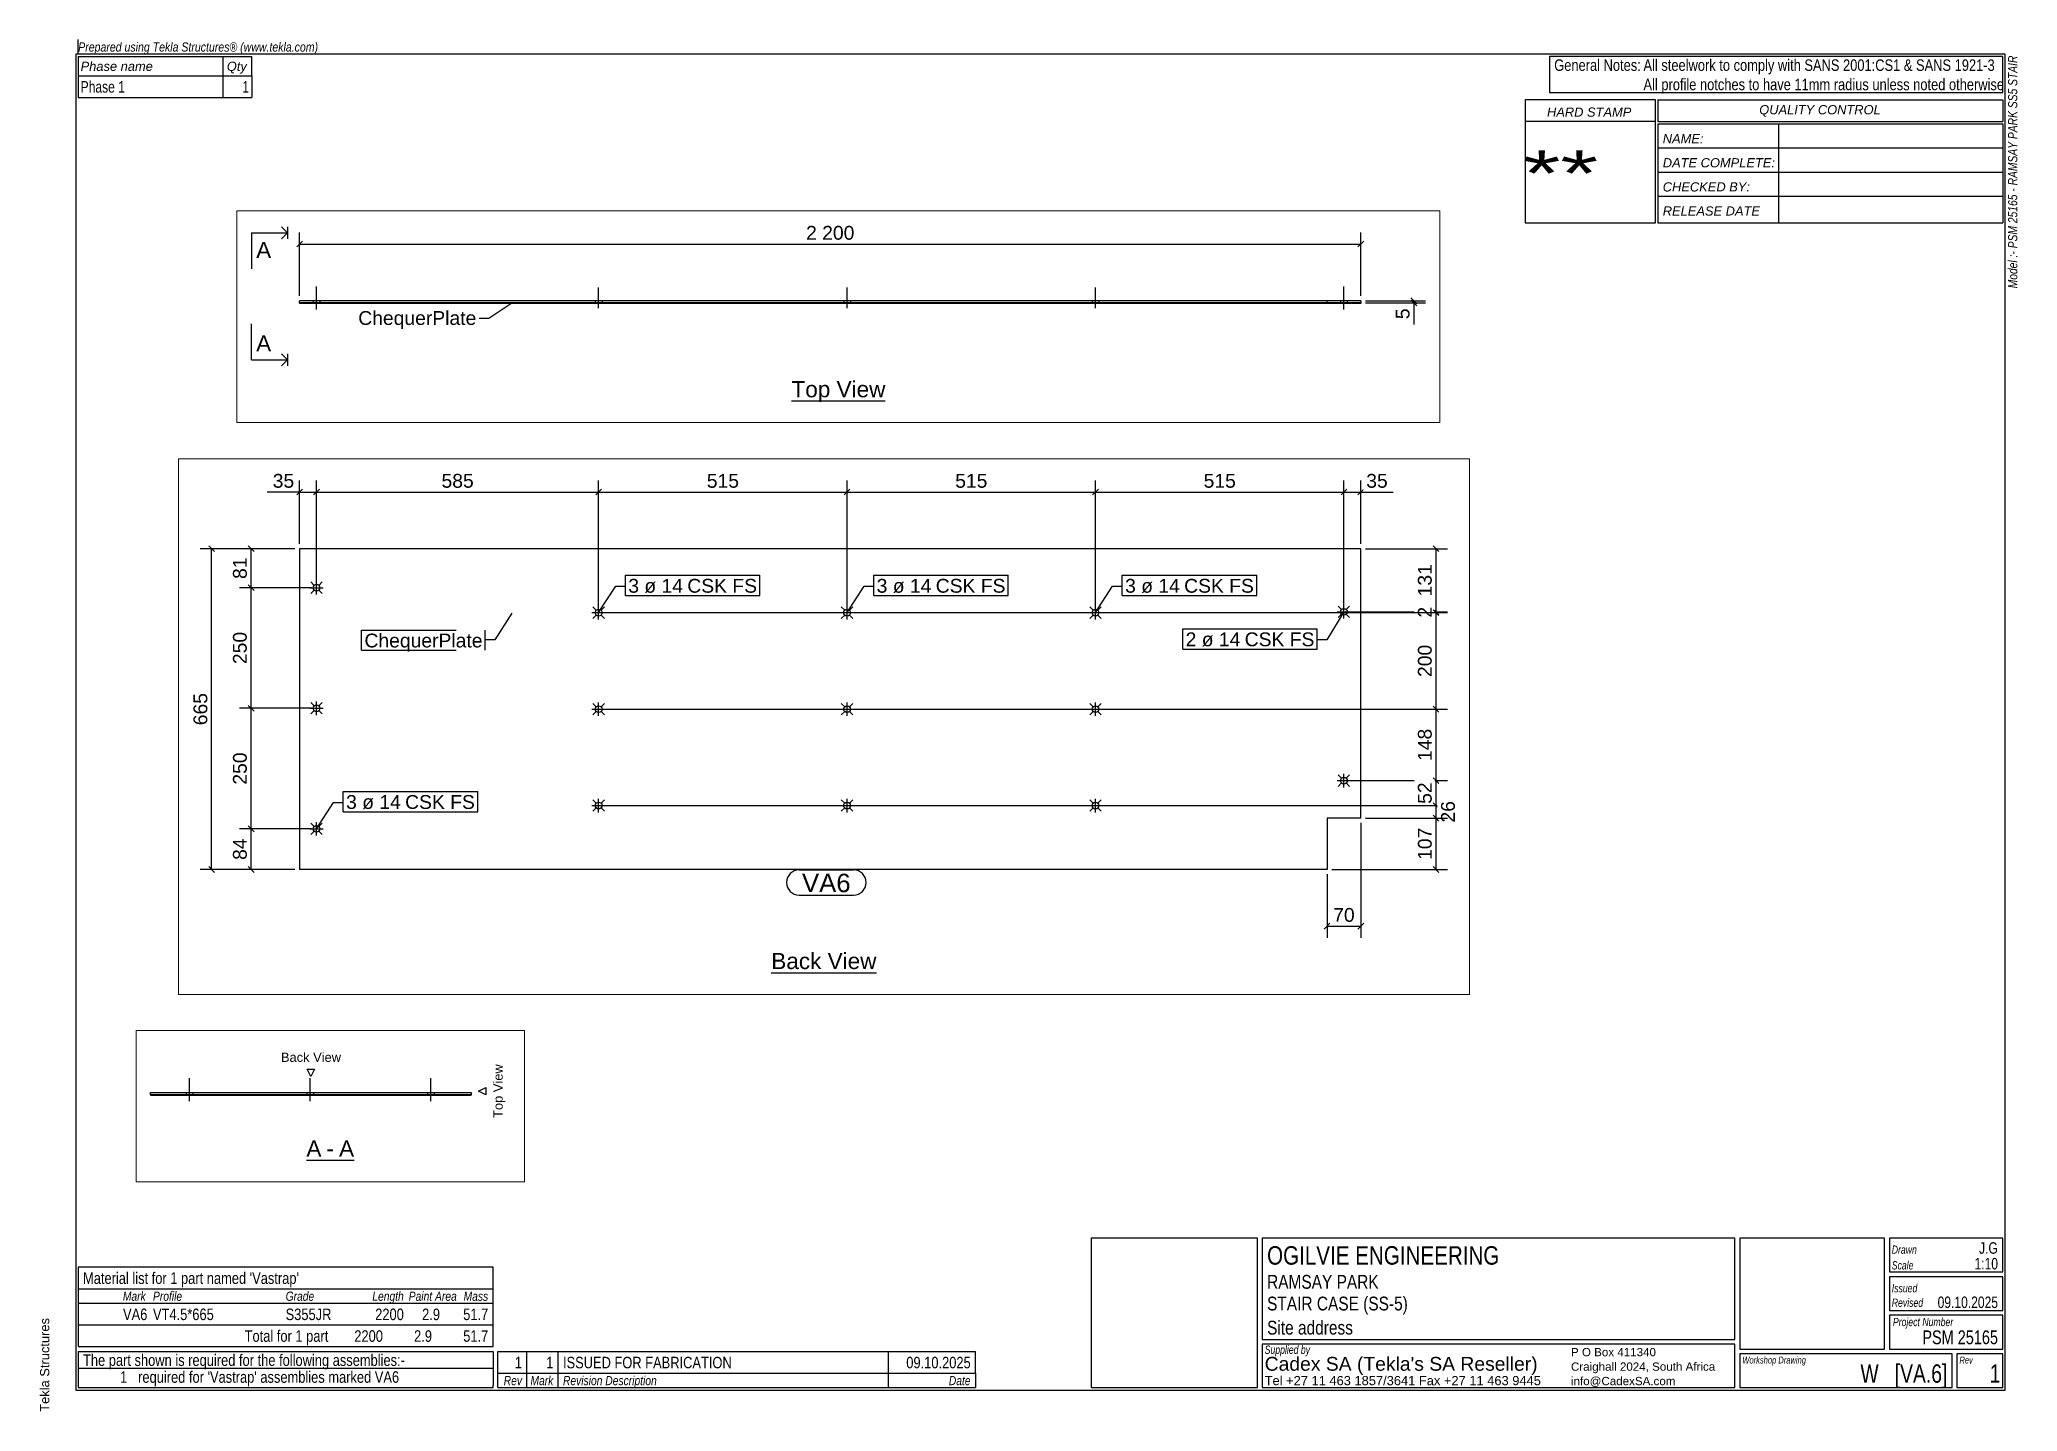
# Paper-space layout 'Layout1' of a CAD drawing. Header units: millimetres. Extents: x 2 to 413, y 6 to 290.
# The model-space entities are those that its viewports show. They can reach past a viewport. Long polylines and large blocks are cut down to what shows.
import ezdxf

# ---------------------------------------------------------------- set-up
doc = ezdxf.new("R2010")
doc.units = ezdxf.units.MM
doc.linetypes.add('DXK_LINE_DOT2', pattern=[3.9198, 1.9599, -1.9599])
doc.layers.add('Viewport layer', color=7, linetype='Continuous', plot=False)
doc.styles.add('Arial', font='ARIAL.TTF', dxfattribs={"height": 0.2})
doc.styles.add('Arial Italic', font='ARIALI.TTF', dxfattribs={"height": 0.2})
doc.styles.add('Arial Narrow Italic', font='ARIALNI.TTF', dxfattribs={"height": 0.2})

# ---------------------------------------------------------------- blocks, each defined once
blk = doc.blocks.new('Unknown-3614792-3068')
at = {"color": 174, "linetype": 'Continuous'}
for p, q in [((410, 287), (10, 287)), ((10, 287), (10, 10)), ((410, 10), (410, 287)), ((10, 10), (410, 10))]:
    blk.add_line(p, q, dxfattribs=at)
at = {"color": 174, "linetype": 'Continuous', "style": 'Arial'}
blk.add_text('Tekla Structures', height=1.9102, rotation=90, dxfattribs=at).set_placement((4.5, 5.5))
blk = doc.blocks.new('Unknown-3614792-3362')
at = {"color": 2, "linetype": 'Continuous'}
blk.add_line((10.5, 287), (10.5, 290), dxfattribs=at)
at = {"color": 7, "style": 'Arial Narrow Italic'}
blk.add_text('Prepared using Tekla Structures® (www.tekla.com)', height=1.9089, dxfattribs=at).set_placement((10.5, 287.5))
blk = doc.blocks.new('Unknown-3614792-3357')
at = {"color": 3, "linetype": 'Continuous'}
for p, q in [((409.5, 286.5), (315.5, 286.5)), ((315.5, 286.5), (315.5, 279)), ((409.5, 279), (409.5, 286.5)), ((315.5, 279), (409.5, 279))]:
    blk.add_line(p, q, dxfattribs=at)
at = {"color": 7, "style": 'Arial', "width": 0.8}
for s, p in [('General Notes:', (316.5, 283.5)), ('All profile notches to have 11mm radius unless noted otherwise', (335, 279.5))]:
    blk.add_text(s, height=2.3877, dxfattribs=at).set_placement(p)
at = {"color": 7, "linetype": 'Continuous', "style": 'Arial', "width": 0.8}
blk.add_text('All steelwork to comply with SANS 2001:CS1 & SANS 1921-3', height=2.3877, dxfattribs=at).set_placement((335, 283.5))
blk = doc.blocks.new('Unknown-3614792-3358')
at = {"color": 3, "linetype": 'Continuous'}
for p, q in [((255, 41.5), (220.5, 41.5)), ((220.5, 41.5), (220.5, 10.5)), ((255, 10.5), (255, 41.5)), ((353.97, 41.5), (255.97, 41.5)), ((255.97, 41.5), (255.97, 20.5)), ((353.97, 20.5), (353.97, 41.5)), ((384.97, 41.5), (354.97, 41.5)), ((354.97, 41.5), (354.97, 18.5)), ((384.97, 18.5), (384.97, 41.5)), ((409.47, 41.5), (386, 41.5)), ((386, 41.5), (386, 34.5)), ((409.47, 34.5), (409.47, 41.5)), ((409.5, 33.5), (385.97, 33.5)), ((385.97, 33.5), (385.97, 26.5)), ((386, 34.5), (409.47, 34.5)), ((409.5, 26.5), (409.5, 33.5)), ((385.97, 26.5), (409.5, 26.5)), ((409.5, 25.5), (385.97, 25.5)), ((385.97, 25.5), (385.97, 18.5)), ((409.5, 18.5), (409.5, 25.5)), ((255.97, 20.5), (353.97, 20.5)), ((353.97, 19.5), (255.97, 19.5)), ((255.97, 19.5), (255.97, 10.5)), ((353.97, 10.5), (353.97, 19.5)), ((354.97, 18.5), (384.97, 18.5)), ((385.97, 18.5), (409.5, 18.5)), ((220.5, 10.5), (255, 10.5)), ((255.97, 10.5), (353.97, 10.5))]:
    blk.add_line(p, q, dxfattribs=at)
at = {"color": 5, "linetype": 'Continuous'}
for p, q in [((398.97, 17.5), (354.97, 17.5)), ((354.97, 17.5), (354.97, 10.5)), ((398.97, 10.5), (398.97, 17.5)), ((409.5, 17.5), (399.97, 17.5)), ((399.97, 17.5), (399.97, 10.5)), ((409.5, 10.5), (409.5, 17.5)), ((354.97, 10.5), (398.97, 10.5)), ((399.97, 10.5), (409.5, 10.5))]:
    blk.add_line(p, q, dxfattribs=at)
at = {"color": 1, "linetype": 'Continuous', "style": 'Arial'}
for s, height, width, p in [('OGILVIE ENGINEERING', 3.8203, 0.8, (256.97, 36)), ('1:10', 2.388, 0.75, (403.63, 35)), ('J.G', 2.388, 0.75, (404.57, 38.25)), ('09.10.2025', 2.388, 0.75, (395.98, 27)), ('PSM 25165', 2.865, 0.75, (392.81, 19.5))]:
    blk.add_text(s, height=height, dxfattribs=dict(at, width=width)).set_placement(p)
at = {"color": 7, "linetype": 'Continuous'}
for s, height, style, width, p in [('Drawn', 1.718, 'Arial Italic', 0.75, (386.47, 38.25)), ('RAMSAY PARK', 2.8652, 'Arial', 0.8, (256.97, 31)), ('Scale', 1.718, 'Arial Italic', 0.75, (386.47, 35)), ('STAIR CASE (SS-5)', 2.8652, 'Arial', 0.8, (256.97, 26.5)), ('Revised', 1.718, 'Arial Italic', 0.75, (386.47, 27.25)), ('Issued', 1.718, 'Arial Italic', 0.75, (386.47, 30.25)), ('Project Number', 1.718, 'Arial Italic', 0.75, (386.71, 23.25)), ('Site address', 2.8652, 'Arial', 0.8, (256.97, 21.5)), ('Supplied by', 1.718, 'Arial Italic', 0.75, (256.47, 17.5)), ('Workshop Drawing', 1.4316, 'Arial Italic', 0.75, (355.5, 15.5)), ('Rev', 1.432, 'Arial Italic', 0.75, (400.5, 15.5))]:
    blk.add_text(s, height=height, dxfattribs=dict(at, style=style, width=width)).set_placement(p)
at = {"color": 5, "linetype": 'Continuous', "style": 'Arial'}
blk.add_text("Cadex SA (Tekla's SA Reseller)", height=2.8652, dxfattribs=at).set_placement((256.47, 14))
at = {"color": 7, "linetype": 'Continuous', "style": 'Arial'}
for s, p in [('P O Box 411340', (319.97, 17)), ('Craighall 2024, South Africa', (319.97, 14)), ('info@CadexSA.com', (319.97, 11))]:
    blk.add_text(s, height=1.7191, dxfattribs=at).set_placement(p)
at = {"color": 1, "linetype": 'Continuous', "style": 'Arial'}
blk.add_text('Tel +27 11 463 1857/3641 Fax +27 11 463 9445', height=1.9102, dxfattribs=at).set_placement((256.47, 11))
at = {"color": 5, "linetype": 'Continuous', "style": 'Arial', "width": 0.75}
for s, p in [('W   [VA.6]', (379.98, 11.5)), ('1', (406.77, 11.5))]:
    blk.add_text(s, height=3.82, dxfattribs=at).set_placement(p)
blk = doc.blocks.new('Unknown-3614792-3359')
at = {"color": 3, "linetype": 'Continuous'}
for p, q in [((10.5, 18), (96.5, 18)), ((10.5, 18), (10.5, 14.5)), ((96.5, 18), (96.5, 14.5)), ((10.5, 14.5), (10.5, 11)), ((96.5, 14.5), (96.5, 11)), ((10.5, 11), (10.5, 10.5)), ((10.5, 10.5), (96.5, 10.5)), ((96.5, 10.5), (96.5, 11))]:
    blk.add_line(p, q, dxfattribs=at)
at = {"color": 7, "linetype": 'Continuous'}
blk.add_line((10.5, 14.5), (96.5, 14.5), dxfattribs=at)
blk.add_line((10.5, 14.5), (96.5, 14.5), dxfattribs=at)
at = {"color": 7, "linetype": 'Continuous', "style": 'Arial', "width": 0.8}
blk.add_text('The part shown is required for the following assemblies:-', height=2.3877, dxfattribs=at).set_placement((11.5, 15))
at = {"color": 1, "linetype": 'Continuous', "style": 'Arial', "width": 0.8}
for s, height, p in [('1', 2.39, (19.18, 11.5)), (" required for 'Vastrap' assemblies marked VA6", 2.3877, (22.18, 11.5))]:
    blk.add_text(s, height=height, dxfattribs=at).set_placement(p)
blk = doc.blocks.new('Unknown-3614792-3361')
at = {"color": 3, "linetype": 'Continuous'}
for p, q in [((10.5, 286.5), (10.5, 282.5)), ((10.5, 286.5), (46.5, 286.5)), ((46.5, 282.5), (46.5, 286.5)), ((10.5, 282.5), (10.5, 278)), ((46.5, 282.5), (46.5, 278)), ((10.5, 278), (46.5, 278))]:
    blk.add_line(p, q, dxfattribs=at)
at = {"color": 7, "linetype": 'Continuous'}
for p, q in [((40.5, 286.5), (40.5, 282.5)), ((10.5, 282.5), (46.5, 282.5)), ((40.5, 282.5), (40.5, 278))]:
    blk.add_line(p, q, dxfattribs=at)
at = {"color": 7, "style": 'Arial Italic'}
for s, p in [('Phase name', (11, 283.5)), ('Qty', (41.31, 283.5))]:
    blk.add_text(s, height=1.909, dxfattribs=at).set_placement(p)
at = {"color": 1, "linetype": 'Continuous', "style": 'Arial', "width": 0.75}
for s, height, p in [('Phase 1', 2.388, (11, 279)), ('1', 2.39, (44.53, 279))]:
    blk.add_text(s, height=height, dxfattribs=at).set_placement(p)
blk = doc.blocks.new('Unknown-3614792-3363')
at = {"color": 3, "linetype": 'Continuous'}
for p, q in [((337.5, 277.5), (310.5, 277.5)), ((310.5, 277.5), (310.5, 252)), ((337.5, 252), (337.5, 277.5)), ((338, 277.5), (338, 273)), ((338, 277.5), (409.5, 277.5)), ((409.5, 277.5), (409.5, 273)), ((337.5, 273), (310.5, 273)), ((338, 273), (409.5, 273)), ((338, 272.5), (338, 252)), ((338, 272.5), (409.5, 272.5)), ((363, 272.5), (363, 252)), ((409.5, 272.5), (409.5, 252)), ((409.5, 267.5), (338, 267.5)), ((338, 262.5), (409.5, 262.5)), ((338, 257.5), (409.5, 257.5)), ((310.5, 252), (337.5, 252)), ((338, 252), (409.5, 252))]:
    blk.add_line(p, q, dxfattribs=at)
at = {"color": 7, "linetype": 'Continuous', "style": 'Arial Italic'}
for s, height, p in [('HARD STAMP', 1.909, (315, 274)), ('NAME:', 1.909, (339, 268.5)), ('DATE COMPLETE:', 1.9089, (339, 263.5)), ('CHECKED BY:', 1.9089, (339, 258.5)), ('RELEASE DATE', 1.9089, (339, 253.5))]:
    blk.add_text(s, height=height, dxfattribs=at).set_placement(p)
at = {"color": 7, "style": 'Arial Italic'}
blk.add_text('QUALITY CONTROL', height=1.9089, dxfattribs=at).set_placement((359, 274.5))
at = {"color": 7, "linetype": 'Continuous', "style": 'Arial', "width": 1.5}
blk.add_text('**', height=9.551, dxfattribs=at).set_placement((310, 257.5))
blk = doc.blocks.new('Unknown-3614792-3364')
at = {"color": 7, "style": 'Arial Italic', "width": 0.8}
blk.add_text('Model :- PSM 25165 - RAMSAY PARK SS5 STAIR', height=1.90885417, rotation=90, dxfattribs=at).set_placement((412.5, 238.421875))
blk = doc.blocks.new('Unknown-3614792-3365')
at = {"color": 3, "linetype": 'Continuous'}
for p, q in [((96.5, 35.5), (10.5, 35.5)), ((10.5, 35.5), (10.5, 19)), ((96.5, 19), (96.5, 35.5)), ((10.5, 19), (96.5, 19))]:
    blk.add_line(p, q, dxfattribs=at)
at = {"color": 7, "linetype": 'Continuous'}
for p, q in [((10.5, 31), (96.5, 31)), ((10.5, 28), (96.5, 28)), ((10.5, 23.5), (96.5, 23.5))]:
    blk.add_line(p, q, dxfattribs=at)
at = {"color": 2, "linetype": 'Continuous'}
blk.add_line((11.5, 28.25), (11.5, 28.25), dxfattribs=at)
at = {"color": 7, "linetype": 'Continuous', "style": 'Arial', "width": 0.8}
for s, p in [("Material list for 1 part named 'Vastrap'", (11.5, 32)), ('Total for 1 part', (45, 20))]:
    blk.add_text(s, height=2.3877, dxfattribs=at).set_placement(p)
at = {"color": 7, "width": 0.8}
for s, height, style, p in [('Mark', 1.909, 'Arial Italic', (19.76, 28.5)), ('Profile', 1.909, 'Arial Italic', (26, 28.5)), ('Grade', 1.909, 'Arial Italic', (53.5, 28.5)), ('Length', 1.909, 'Arial Italic', (71.47, 28.5)), ('Paint Area', 1.909, 'Arial Italic', (79.02, 28.5)), ('Mass', 1.909, 'Arial Italic', (90.4, 28.5)), ('2200', 2.388, 'Arial', (67.74, 20)), ('2.9', 2.388, 'Arial', (80.13, 20)), ('51.7', 2.388, 'Arial', (90.31, 20))]:
    blk.add_text(s, height=height, dxfattribs=dict(at, style=style)).set_placement(p)
at = {"color": 1, "style": 'Arial', "width": 0.8}
for s, p in [('VA6', (19.79, 24.5)), ('VT4.5*665', (26, 24.5)), ('S355JR', (53.5, 24.5)), ('2200', (72.07, 24.5)), ('2.9', (81.8, 24.5)), ('51.7', (90.31, 24.5))]:
    blk.add_text(s, height=2.388, dxfattribs=at).set_placement(p)
blk = doc.blocks.new('Unknown-3614792-3366')
at = {"color": 3, "linetype": 'Continuous'}
for p, q in [((97.5, 18), (196.5, 18)), ((97.5, 13.5), (97.5, 18)), ((196.5, 13.5), (196.5, 18)), ((97.5, 10.5), (97.5, 13.5)), ((196.5, 13.5), (196.5, 10.5)), ((97.5, 10.5), (196.5, 10.5))]:
    blk.add_line(p, q, dxfattribs=at)
at = {"color": 7, "linetype": 'Continuous'}
for p, q in [((97.5, 18), (196.5, 18)), ((103.5, 13.5), (103.5, 18)), ((110, 13.5), (110, 18)), ((178.5, 13.5), (178.5, 18)), ((97.5, 13.5), (196.5, 13.5)), ((103.5, 10.5), (103.5, 13.5)), ((110, 10.5), (110, 13.5)), ((178.5, 10.5), (178.5, 13.5)), ((184, 10.5), (184, 10.5))]:
    blk.add_line(p, q, dxfattribs=at)
at = {"color": 1, "linetype": 'Continuous', "style": 'Arial', "width": 0.8}
for s, height, p in [('1', 2.39, (101.02, 14.5)), ('1', 2.39, (107.52, 14.5)), ('ISSUED FOR FABRICATION', 2.3877, (111, 14.5)), ('09.10.2025', 2.388, (182.17, 14.5))]:
    blk.add_text(s, height=height, dxfattribs=at).set_placement(p)
at = {"color": 7, "linetype": 'Continuous', "style": 'Arial Italic', "width": 0.8}
for s, height, p in [('Rev', 1.909, (98.71, 11)), ('Mark', 1.909, (104.26, 11)), ('Revision Description', 1.9089, (111, 11)), ('Date', 1.909, (190.99, 11))]:
    blk.add_text(s, height=height, dxfattribs=at).set_placement(p)
blk = doc.blocks.new('Unknown-3614792-11 - 1186')
at = {"color": 6, "linetype": 'Continuous'}
blk.add_line((19801.5, 45), (19995.9, 45), dxfattribs=at)
at = {"color": 0, "linetype": 'Continuous'}
blk.add_wipeout([(19995.9, 52.5), (19995.9, 87.5), (19801.5, 87.5), (19801.5, 52.5)], dxfattribs=at)
at = {"color": 6, "linetype": 'Continuous', "style": 'Arial'}
blk.add_text('Top View', height=33.43, dxfattribs=at).set_placement((19801.5, 52.5))
blk = doc.blocks.new('Unknown-3614792-12 - 1229')
at = {"color": 6, "linetype": 'Continuous'}
blk.add_line((9710.6, 45), (9928.4, 45), dxfattribs=at)
at = {"color": 0, "linetype": 'Continuous'}
blk.add_wipeout([(9928.4, 52.5), (9928.4, 87.5), (9710.6, 87.5), (9710.6, 52.5)], dxfattribs=at)
at = {"color": 6, "linetype": 'Continuous', "style": 'Arial'}
blk.add_text('Back View', height=33.43, dxfattribs=at).set_placement((9710.6, 52.5))
blk = doc.blocks.new('Unknown-3614792-13 - 1259')
at = {"color": 6, "linetype": 'Continuous'}
for p, q in [((362.5, 218.7), (355, 233.7)), ((355, 233.7), (370, 233.7)), ((370, 233.7), (362.5, 218.7)), ((362.5, 218.7), (362.5, 218.7)), ((710, 188.1), (725, 195.6)), ((725, 180.6), (710, 188.1)), ((710, 188.1), (710, 188.1)), ((725, 195.6), (725, 180.6)), ((353.1, 45), (451.9, 45))]:
    blk.add_line(p, q, dxfattribs=at)
at = {"color": 6, "linetype": 'Continuous', "style": 'Arial'}
blk.add_text('Back View', height=19.1, dxfattribs=at).set_placement((300.3, 248.7))
blk.add_text('Top View', height=19.1, rotation=90, dxfattribs=at).set_placement((760, 132.5))
at = {"color": 0, "linetype": 'Continuous'}
blk.add_wipeout([(384.2, 52.5), (384.2, 87.5), (353.1, 87.5), (353.1, 52.5)], dxfattribs=at)
blk.add_wipeout([(410.3, 52.5), (410.3, 87.5), (394.7, 87.5), (394.7, 52.5)], dxfattribs=at)
at = {"color": 6, "linetype": 'Continuous', "style": 'Arial'}
blk.add_text('A', height=33.4, dxfattribs=at).set_placement((353.1, 52.5))
at = {"color": 0, "linetype": 'Continuous'}
blk.add_wipeout([(451.9, 52.5), (451.9, 87.5), (420.8, 87.5), (420.8, 52.5)], dxfattribs=at)
at = {"color": 6, "linetype": 'Continuous', "style": 'Arial'}
for s, p in [('A', (420.8, 52.5)), ('-', (394.7, 52.5))]:
    blk.add_text(s, height=33.4, dxfattribs=at).set_placement(p)
blk = doc.blocks.new('Bolt-3614792-1223 - 1186')
at = {"color": 96, "linetype": 'Continuous'}
for p, q in [((20939.7, 252.5), (20939.7, 248)), ((20939.7, 252.5), (20939.7, 248)), ((20946.7, 234.6), (20946.7, 282.5)), ((20946.7, 234.6), (20946.7, 282.5)), ((20953.7, 252.5), (20953.7, 248)), ((20953.7, 252.5), (20953.7, 248))]:
    blk.add_line(p, q, dxfattribs=at)
blk = doc.blocks.new('Part-3614792-1221 - 1186')
at = {"color": 30, "linetype": 'Continuous'}
for p, q in [((18781.7, 248), (18781.7, 252.5)), ((20981.7, 252.5), (18781.7, 252.5)), ((20911.7, 248), (18781.7, 248)), ((20911.7, 248), (20911.7, 252.5)), ((20981.7, 248), (20911.7, 248)), ((20981.7, 252.5), (20981.7, 248))]:
    blk.add_line(p, q, dxfattribs=at)
blk = doc.blocks.new('Bolt-3614792-1222 - 1186')
at = {"color": 96, "linetype": 'Continuous'}
for p, q in [((18809.7, 252.5), (18809.7, 248)), ((18809.7, 252.5), (18809.7, 248)), ((18809.7, 252.5), (18809.7, 248)), ((18816.7, 234.6), (18816.7, 282.5)), ((18816.7, 234.6), (18816.7, 282.5)), ((18816.7, 234.6), (18816.7, 282.5)), ((18823.7, 252.5), (18823.7, 248)), ((18823.7, 252.5), (18823.7, 248)), ((18823.7, 252.5), (18823.7, 248))]:
    blk.add_line(p, q, dxfattribs=at)
blk = doc.blocks.new('Bolt-3614792-1224 - 1186')
at = {"color": 96, "linetype": 'Continuous'}
for p, q in [((20424.7, 252.5), (20424.7, 248)), ((20424.7, 252.5), (20424.7, 248)), ((20424.7, 252.5), (20424.7, 248)), ((20431.7, 237), (20431.7, 280)), ((20431.7, 237), (20431.7, 280)), ((20431.7, 237), (20431.7, 280)), ((20438.7, 252.5), (20438.7, 248)), ((20438.7, 252.5), (20438.7, 248)), ((20438.7, 252.5), (20438.7, 248))]:
    blk.add_line(p, q, dxfattribs=at)
blk = doc.blocks.new('Bolt-3614792-1225 - 1186')
at = {"color": 96, "linetype": 'Continuous'}
for p, q in [((19909.7, 252.5), (19909.7, 248)), ((19909.7, 252.5), (19909.7, 248)), ((19909.7, 252.5), (19909.7, 248)), ((19916.7, 237), (19916.7, 280)), ((19916.7, 237), (19916.7, 280)), ((19916.7, 237), (19916.7, 280)), ((19923.7, 252.5), (19923.7, 248)), ((19923.7, 252.5), (19923.7, 248)), ((19923.7, 252.5), (19923.7, 248))]:
    blk.add_line(p, q, dxfattribs=at)
blk = doc.blocks.new('Bolt-3614792-1226 - 1186')
at = {"color": 96, "linetype": 'Continuous'}
for p, q in [((19394.7, 252.5), (19394.7, 248)), ((19394.7, 252.5), (19394.7, 248)), ((19394.7, 252.5), (19394.7, 248)), ((19401.7, 237), (19401.7, 280)), ((19401.7, 237), (19401.7, 280)), ((19401.7, 237), (19401.7, 280)), ((19408.7, 252.5), (19408.7, 248)), ((19408.7, 252.5), (19408.7, 248)), ((19408.7, 252.5), (19408.7, 248))]:
    blk.add_line(p, q, dxfattribs=at)
blk = doc.blocks.new('Surfacing-3614792-1227 - 1186')
at = {"color": 7, "linetype": 'Continuous'}
for p, q in [((20981.7, 248), (18781.7, 248)), ((18781.7, 248), (18781.7, 247)), ((20981.7, 247), (18781.7, 247)), ((20911.7, 247), (20911.7, 248)), ((20981.7, 248), (20981.7, 247))]:
    blk.add_line(p, q, dxfattribs=at)
blk = doc.blocks.new('Bolt-3614792-1232 - 1229')
at = {"color": 96, "linetype": 'Continuous'}
for p, q in [((10883.7, 793.2), (10911.7, 793.2)), ((10892.8, 798.1), (10885.8, 805.1)), ((10892.8, 788.4), (10885.8, 781.4)), ((10897.7, 779.2), (10897.7, 807.2)), ((10902.6, 798.1), (10909.6, 805.1)), ((10902.6, 788.4), (10909.6, 781.4)), ((10892.8, 448.1), (10885.8, 455.1)), ((10897.7, 429.2), (10897.7, 457.2)), ((10902.6, 448.1), (10909.6, 455.1)), ((10883.7, 443.2), (10911.7, 443.2)), ((10892.8, 438.4), (10885.8, 431.4)), ((10902.6, 438.4), (10909.6, 431.4))]:
    blk.add_line(p, q, dxfattribs=at)
for centre in [(10897.7, 793.2), (10897.7, 443.2)]:
    blk.add_circle(centre, 7, dxfattribs=at)
blk = doc.blocks.new('Part-3614792-1230 - 1229')
at = {"color": 30, "linetype": 'Continuous'}
for p, q in [((10932.7, 924), (8732.7, 924)), ((8732.7, 924), (8732.7, 259)), ((10932.7, 365.5), (10932.7, 924)), ((10932.7, 365.5), (10862.7, 365.5)), ((10862.7, 365.5), (10862.7, 259)), ((10862.7, 259), (8732.7, 259))]:
    blk.add_line(p, q, dxfattribs=at)
blk = doc.blocks.new('Bolt-3614792-1231 - 1229')
at = {"color": 96, "linetype": 'Continuous'}
for p, q in [((8753.7, 843.2), (8781.7, 843.2)), ((8762.8, 848.1), (8755.8, 855.1)), ((8762.8, 838.4), (8755.8, 831.4)), ((8767.7, 829.2), (8767.7, 857.2)), ((8772.6, 848.1), (8779.6, 855.1)), ((8772.6, 838.4), (8779.6, 831.4)), ((8753.7, 593.2), (8781.7, 593.2)), ((8762.8, 598.1), (8755.8, 605.1)), ((8762.8, 588.4), (8755.8, 581.4)), ((8767.7, 579.2), (8767.7, 607.2)), ((8772.6, 598.1), (8779.6, 605.1)), ((8772.6, 588.4), (8779.6, 581.4)), ((8753.7, 343.2), (8781.7, 343.2)), ((8762.8, 348.1), (8755.8, 355.1)), ((8762.8, 338.4), (8755.8, 331.4)), ((8767.7, 329.2), (8767.7, 357.2)), ((8772.6, 348.1), (8779.6, 355.1)), ((8772.6, 338.4), (8779.6, 331.4))]:
    blk.add_line(p, q, dxfattribs=at)
for centre in [(8767.7, 843.2), (8767.7, 593.2), (8767.7, 343.2)]:
    blk.add_circle(centre, 7, dxfattribs=at)
blk = doc.blocks.new('Bolt-3614792-1233 - 1229')
at = {"color": 96, "linetype": 'Continuous'}
for p, q in [((10368.7, 791.5), (10396.7, 791.5)), ((10377.8, 796.4), (10370.8, 803.4)), ((10377.8, 786.6), (10370.8, 779.6)), ((10382.7, 777.5), (10382.7, 805.5)), ((10387.6, 796.4), (10394.6, 803.4)), ((10387.6, 786.6), (10394.6, 779.6)), ((10368.7, 591.5), (10396.7, 591.5)), ((10377.8, 596.4), (10370.8, 603.4)), ((10377.8, 586.6), (10370.8, 579.6)), ((10382.7, 577.5), (10382.7, 605.5)), ((10387.6, 596.4), (10394.6, 603.4)), ((10387.6, 586.6), (10394.6, 579.6)), ((10368.7, 391.5), (10396.7, 391.5)), ((10377.8, 396.4), (10370.8, 403.4)), ((10377.8, 386.6), (10370.8, 379.6)), ((10382.7, 377.5), (10382.7, 405.5)), ((10387.6, 396.4), (10394.6, 403.4)), ((10387.6, 386.6), (10394.6, 379.6))]:
    blk.add_line(p, q, dxfattribs=at)
for centre in [(10382.7, 791.5), (10382.7, 591.5), (10382.7, 391.5)]:
    blk.add_circle(centre, 7, dxfattribs=at)
blk = doc.blocks.new('Bolt-3614792-1234 - 1229')
at = {"color": 96, "linetype": 'Continuous'}
for p, q in [((9853.7, 791.5), (9881.7, 791.5)), ((9862.8, 796.4), (9855.8, 803.4)), ((9862.8, 786.6), (9855.8, 779.6)), ((9867.7, 777.5), (9867.7, 805.5)), ((9872.6, 796.4), (9879.6, 803.4)), ((9872.6, 786.6), (9879.6, 779.6)), ((9853.7, 591.5), (9881.7, 591.5)), ((9862.8, 596.4), (9855.8, 603.4)), ((9862.8, 586.6), (9855.8, 579.6)), ((9867.7, 577.5), (9867.7, 605.5)), ((9872.6, 596.4), (9879.6, 603.4)), ((9872.6, 586.6), (9879.6, 579.6)), ((9853.7, 391.5), (9881.7, 391.5)), ((9862.8, 396.4), (9855.8, 403.4)), ((9862.8, 386.6), (9855.8, 379.6)), ((9867.7, 377.5), (9867.7, 405.5)), ((9872.6, 396.4), (9879.6, 403.4)), ((9872.6, 386.6), (9879.6, 379.6))]:
    blk.add_line(p, q, dxfattribs=at)
for centre in [(9867.7, 791.5), (9867.7, 591.5), (9867.7, 391.5)]:
    blk.add_circle(centre, 7, dxfattribs=at)
blk = doc.blocks.new('Bolt-3614792-1235 - 1229')
at = {"color": 96, "linetype": 'Continuous'}
for p, q in [((9338.7, 791.5), (9366.7, 791.5)), ((9347.8, 796.4), (9340.8, 803.4)), ((9347.8, 786.6), (9340.8, 779.6)), ((9352.7, 777.5), (9352.7, 805.5)), ((9357.6, 796.4), (9364.6, 803.4)), ((9357.6, 786.6), (9364.6, 779.6)), ((9338.7, 591.5), (9366.7, 591.5)), ((9347.8, 596.4), (9340.8, 603.4)), ((9347.8, 586.6), (9340.8, 579.6)), ((9352.7, 577.5), (9352.7, 605.5)), ((9357.6, 596.4), (9364.6, 603.4)), ((9357.6, 586.6), (9364.6, 579.6)), ((9338.7, 391.5), (9366.7, 391.5)), ((9347.8, 396.4), (9340.8, 403.4)), ((9347.8, 386.6), (9340.8, 379.6)), ((9352.7, 377.5), (9352.7, 405.5)), ((9357.6, 396.4), (9364.6, 403.4)), ((9357.6, 386.6), (9364.6, 379.6))]:
    blk.add_line(p, q, dxfattribs=at)
for centre in [(9352.7, 791.5), (9352.7, 591.5), (9352.7, 391.5)]:
    blk.add_circle(centre, 7, dxfattribs=at)
blk = doc.blocks.new('Part-3614792-1261 - 1259')
at = {"color": 30, "linetype": 'Continuous'}
for p, q in [((30, 180.4), (30, 184.9)), ((30, 184.9), (695, 184.9)), ((695, 180.4), (30, 180.4)), ((695, 184.9), (695, 180.4))]:
    blk.add_line(p, q, dxfattribs=at)
blk = doc.blocks.new('Bolt-3614792-1262 - 1259')
at = {"color": 96, "linetype": 'Continuous'}
for p, q in [((110.8, 167), (110.8, 214.9)), ((360.8, 167), (360.8, 214.9)), ((610.8, 167), (610.8, 214.9)), ((103.8, 184.9), (103.8, 180.4)), ((117.8, 184.9), (117.8, 180.4)), ((353.8, 184.9), (353.8, 180.4)), ((367.8, 184.9), (367.8, 180.4)), ((603.8, 184.9), (603.8, 180.4)), ((617.8, 184.9), (617.8, 180.4))]:
    blk.add_line(p, q, dxfattribs=at)
blk = doc.blocks.new('Surfacing-3614792-1267 - 1259')
at = {"color": 7, "linetype": 'Continuous'}
for p, q in [((695, 180.4), (30, 180.4)), ((30, 180.4), (30, 179.4)), ((30, 179.4), (695, 179.4)), ((695, 179.4), (695, 180.4))]:
    blk.add_line(p, q, dxfattribs=at)
blk = doc.blocks.new('StraightDimension-3614792-1367 - 1186')
at = {"color": 7, "linetype": 'Continuous'}
for p, q in [((20991.7, 252.5), (21115.7, 252.5)), ((20991.7, 248), (21115.7, 248)), ((21085.7, 258.5), (21097.7, 246.5)), ((21097.7, 242), (21085.7, 254)), ((21091.7, 248), (21091.7, 252.5))]:
    blk.add_line(p, q, dxfattribs=at)
at = {"color": 0}
blk.add_wipeout([(21088.7, 242.7), (21046.7, 242.7), (21046.7, 208.5), (21088.7, 208.5)], dxfattribs=at)
at = {"color": 7, "linetype": 'Continuous'}
blk.add_line((21091.7, 248), (21091.7, 203.2), dxfattribs=at)
blk.add_line((21091.7, 248), (21091.7, 203.2), dxfattribs=at)
at = {"color": 96, "style": 'Arial'}
blk.add_text('5', height=28.7, rotation=90.0002, dxfattribs=at).set_placement((21082.7, 214.5))
blk = doc.blocks.new('StraightDimension-3614792-1273 - 1186')
at = {"color": 7, "linetype": 'Continuous'}
for p, q in [((18787.7, 376.2), (18775.7, 364.2)), ((18781.7, 262.5), (18781.7, 394.2)), ((18781.7, 370.2), (20981.7, 370.2)), ((20975.7, 364.2), (20987.7, 376.2)), ((20981.7, 262.5), (20981.7, 394.2))]:
    blk.add_line(p, q, dxfattribs=at)
at = {"color": 0}
blk.add_wipeout([(19937.7, 373.2), (19937.7, 415.2), (19825.7, 415.2), (19825.7, 373.2)], dxfattribs=at)
at = {"color": 96, "style": 'Arial'}
blk.add_text('2 200', height=28.65, dxfattribs=at).set_placement((19831.7, 379.2))
blk = doc.blocks.new('StraightDimension-3614792-3192 - 1229')
at = {"color": 7, "linetype": 'Continuous'}
for p, q in [((8757.7, 343.2), (8608.2, 343.2)), ((8638.2, 337.2), (8626.2, 349.3)), ((8632.2, 259), (8632.2, 343.2)), ((8722.7, 259), (8608.2, 259)), ((8626.2, 265), (8638.2, 253))]:
    blk.add_line(p, q, dxfattribs=at)
at = {"color": 0}
blk.add_wipeout([(8629.2, 329.4), (8587.2, 329.4), (8587.2, 272.9), (8629.2, 272.9)], dxfattribs=at)
at = {"color": 96, "style": 'Arial'}
blk.add_text('84', height=28.65, rotation=90.0002, dxfattribs=at).set_placement((8623.2, 278.9))
blk = doc.blocks.new('StraightDimension-3614792-1375 - 1229')
at = {"color": 7, "linetype": 'Continuous'}
for p, q in [((9358.7, 1047.5), (9346.7, 1035.5)), ((9352.7, 801.5), (9352.7, 1065.5)), ((9352.7, 1041.5), (9867.7, 1041.5)), ((9861.7, 1035.5), (9873.7, 1047.5)), ((9867.7, 801.5), (9867.7, 1065.5))]:
    blk.add_line(p, q, dxfattribs=at)
at = {"color": 0}
blk.add_wipeout([(9649.6, 1044.5), (9649.6, 1086.5), (9570.9, 1086.5), (9570.9, 1044.5)], dxfattribs=at)
at = {"color": 96, "style": 'Arial'}
blk.add_text('515', height=28.65, dxfattribs=at).set_placement((9576.9, 1050.5))
blk = doc.blocks.new('StraightDimension-3614792-3191 - 1229')
at = {"color": 7, "linetype": 'Continuous'}
for p, q in [((8757.7, 593.3), (8608.2, 593.3)), ((8638.2, 587.2), (8626.2, 599.3)), ((8632.2, 343.2), (8632.2, 593.3)), ((8757.7, 343.2), (8608.2, 343.2)), ((8626.2, 349.3), (8638.2, 337.2))]:
    blk.add_line(p, q, dxfattribs=at)
at = {"color": 0}
blk.add_wipeout([(8629.2, 507.6), (8587.2, 507.6), (8587.2, 428.9), (8629.2, 428.9)], dxfattribs=at)
at = {"color": 96, "style": 'Arial'}
blk.add_text('250', height=28.65, rotation=90.0002, dxfattribs=at).set_placement((8623.2, 434.9))
blk = doc.blocks.new('StraightDimension-3614792-3114 - 1229')
at = {"color": 7, "linetype": 'Continuous'}
for p, q in [((10942.7, 924), (11112.7, 924)), ((11094.7, 918), (11082.7, 930)), ((11088.7, 793.3), (11088.7, 924)), ((10907.7, 793.3), (11112.7, 793.3)), ((11082.7, 799.3), (11094.7, 787.2))]:
    blk.add_line(p, q, dxfattribs=at)
at = {"color": 0}
blk.add_wipeout([(11085.7, 898), (11043.7, 898), (11043.7, 819.3), (11085.7, 819.3)], dxfattribs=at)
at = {"color": 96, "style": 'Arial'}
blk.add_text('131', height=28.65, rotation=90.0002, dxfattribs=at).set_placement((11079.7, 825.3))
blk = doc.blocks.new('StraightDimension-3614792-3115 - 1229')
at = {"color": 7, "linetype": 'Continuous'}
for p, q in [((9362.7, 791.5), (11112.7, 791.5)), ((10907.7, 793.3), (11112.7, 793.3)), ((11082.7, 799.3), (11094.7, 787.2)), ((11094.7, 785.5), (11082.7, 797.5)), ((11088.7, 791.5), (11088.7, 793.3))]:
    blk.add_line(p, q, dxfattribs=at)
at = {"color": 0}
blk.add_wipeout([(11085.7, 809.5), (11043.7, 809.5), (11043.7, 775.3), (11085.7, 775.3)], dxfattribs=at)
at = {"color": 96, "style": 'Arial'}
blk.add_text('2', height=28.7, rotation=90.0002, dxfattribs=at).set_placement((11079.7, 781.3))
blk = doc.blocks.new('StraightDimension-3614792-3116 - 1229')
at = {"color": 7, "linetype": 'Continuous'}
for p, q in [((9362.7, 791.5), (11112.7, 791.5)), ((11094.7, 785.5), (11082.7, 797.5)), ((11088.7, 591.5), (11088.7, 791.5)), ((9362.7, 591.5), (11112.7, 591.5)), ((11082.7, 597.5), (11094.7, 585.5))]:
    blk.add_line(p, q, dxfattribs=at)
at = {"color": 0}
blk.add_wipeout([(11085.7, 730.9), (11043.7, 730.9), (11043.7, 652.1), (11085.7, 652.1)], dxfattribs=at)
at = {"color": 96, "style": 'Arial'}
blk.add_text('200', height=28.65, rotation=90.0002, dxfattribs=at).set_placement((11079.7, 658.1))
blk = doc.blocks.new('StraightDimension-3614792-1372 - 1229')
at = {"color": 7, "linetype": 'Continuous'}
for p, q in [((10891.7, 1035.5), (10903.7, 1047.5)), ((10897.7, 803.3), (10897.7, 1065.5)), ((10897.7, 1041.5), (10932.7, 1041.5)), ((10938.7, 1047.5), (10926.7, 1035.5)), ((10932.7, 934), (10932.7, 1065.5))]:
    blk.add_line(p, q, dxfattribs=at)
at = {"color": 0}
blk.add_wipeout([(10994.5, 1044.5), (10994.5, 1086.5), (10938, 1086.5), (10938, 1044.5)], dxfattribs=at)
at = {"color": 7, "linetype": 'Continuous'}
blk.add_line((10932.7, 1041.5), (10999.7, 1041.5), dxfattribs=at)
blk.add_line((10932.7, 1041.5), (10999.7, 1041.5), dxfattribs=at)
at = {"color": 96, "style": 'Arial'}
blk.add_text('35', height=28.65, dxfattribs=at).set_placement((10944, 1050.5))
blk = doc.blocks.new('StraightDimension-3614792-1373 - 1229')
at = {"color": 7, "linetype": 'Continuous'}
for p, q in [((10388.7, 1047.5), (10376.7, 1035.5)), ((10382.7, 801.5), (10382.7, 1065.5)), ((10382.7, 1041.5), (10897.7, 1041.5)), ((10891.7, 1035.5), (10903.7, 1047.5)), ((10897.7, 803.3), (10897.7, 1065.5))]:
    blk.add_line(p, q, dxfattribs=at)
at = {"color": 0}
blk.add_wipeout([(10679.6, 1044.5), (10679.6, 1086.5), (10600.9, 1086.5), (10600.9, 1044.5)], dxfattribs=at)
at = {"color": 96, "style": 'Arial'}
blk.add_text('515', height=28.65, dxfattribs=at).set_placement((10606.9, 1050.5))
blk = doc.blocks.new('StraightDimension-3614792-1374 - 1229')
at = {"color": 7, "linetype": 'Continuous'}
for p, q in [((9873.7, 1047.5), (9861.7, 1035.5)), ((9867.7, 801.5), (9867.7, 1065.5)), ((9867.7, 1041.5), (10382.7, 1041.5)), ((10376.7, 1035.5), (10388.7, 1047.5)), ((10382.7, 801.5), (10382.7, 1065.5))]:
    blk.add_line(p, q, dxfattribs=at)
at = {"color": 0}
blk.add_wipeout([(10164.6, 1044.5), (10164.6, 1086.5), (10085.9, 1086.5), (10085.9, 1044.5)], dxfattribs=at)
at = {"color": 96, "style": 'Arial'}
blk.add_text('515', height=28.65, dxfattribs=at).set_placement((10091.9, 1050.5))
blk = doc.blocks.new('StraightDimension-3614792-1376 - 1229')
at = {"color": 7, "linetype": 'Continuous'}
for p, q in [((8773.7, 1047.5), (8761.7, 1035.5)), ((8767.7, 853.3), (8767.7, 1065.5)), ((8767.7, 1041.5), (9352.7, 1041.5)), ((9346.7, 1035.5), (9358.7, 1047.5)), ((9352.7, 801.5), (9352.7, 1065.5))]:
    blk.add_line(p, q, dxfattribs=at)
at = {"color": 0}
blk.add_wipeout([(9099.6, 1044.5), (9099.6, 1086.5), (9020.9, 1086.5), (9020.9, 1044.5)], dxfattribs=at)
at = {"color": 96, "style": 'Arial'}
blk.add_text('585', height=28.65, dxfattribs=at).set_placement((9026.9, 1050.5))
blk = doc.blocks.new('StraightDimension-3614792-1377 - 1229')
at = {"color": 7, "linetype": 'Continuous'}
for p, q in [((8726.7, 1035.5), (8738.7, 1047.5)), ((8732.7, 934), (8732.7, 1065.5)), ((8732.7, 1041.5), (8767.7, 1041.5)), ((8773.7, 1047.5), (8761.7, 1035.5)), ((8767.7, 853.3), (8767.7, 1065.5))]:
    blk.add_line(p, q, dxfattribs=at)
at = {"color": 0}
blk.add_wipeout([(8727.5, 1044.5), (8727.5, 1086.5), (8671, 1086.5), (8671, 1044.5)], dxfattribs=at)
at = {"color": 7, "linetype": 'Continuous'}
blk.add_line((8732.7, 1041.5), (8665.8, 1041.5), dxfattribs=at)
blk.add_line((8732.7, 1041.5), (8665.8, 1041.5), dxfattribs=at)
at = {"color": 96, "style": 'Arial'}
blk.add_text('35', height=28.65, dxfattribs=at).set_placement((8677, 1050.5))
blk = doc.blocks.new('StraightDimension-3614792-1397 - 1229')
at = {"color": 7, "linetype": 'Continuous'}
for p, q in [((10932.7, 355.5), (10932.7, 117.5)), ((10862.7, 249), (10862.7, 117.5)), ((10868.7, 147.5), (10856.7, 135.5)), ((10862.7, 141.5), (10932.7, 141.5)), ((10926.7, 135.5), (10938.7, 147.5))]:
    blk.add_line(p, q, dxfattribs=at)
at = {"color": 0}
blk.add_wipeout([(10926, 144.5), (10926, 186.5), (10869.5, 186.5), (10869.5, 144.5)], dxfattribs=at)
at = {"color": 96, "style": 'Arial'}
blk.add_text('70', height=28.65, dxfattribs=at).set_placement((10875.5, 150.5))
blk = doc.blocks.new('StraightDimension-3614792-1458 - 1229')
at = {"color": 7, "linetype": 'Continuous'}
for p, q in [((8722.7, 924), (8526.4, 924)), ((8556.4, 918), (8544.4, 930)), ((8550.4, 259), (8550.4, 924)), ((8722.7, 259), (8526.4, 259)), ((8544.4, 265), (8556.4, 253))]:
    blk.add_line(p, q, dxfattribs=at)
at = {"color": 0}
blk.add_wipeout([(8547.4, 630.9), (8505.4, 630.9), (8505.4, 552.1), (8547.4, 552.1)], dxfattribs=at)
at = {"color": 96, "style": 'Arial'}
blk.add_text('665', height=28.65, rotation=90.0002, dxfattribs=at).set_placement((8541.4, 558.1))
blk = doc.blocks.new('StraightDimension-3614792-3117 - 1229')
at = {"color": 7, "linetype": 'Continuous'}
for p, q in [((9362.7, 591.5), (11112.7, 591.5)), ((11094.7, 585.5), (11082.7, 597.5)), ((11088.7, 443.3), (11088.7, 591.5)), ((10907.7, 443.3), (11112.7, 443.3)), ((11082.7, 449.3), (11094.7, 437.2))]:
    blk.add_line(p, q, dxfattribs=at)
at = {"color": 0}
blk.add_wipeout([(11085.7, 556.7), (11043.7, 556.7), (11043.7, 478), (11085.7, 478)], dxfattribs=at)
at = {"color": 96, "style": 'Arial'}
blk.add_text('148', height=28.65, rotation=90.0002, dxfattribs=at).set_placement((11079.7, 484))
blk = doc.blocks.new('StraightDimension-3614792-3118 - 1229')
at = {"color": 7, "linetype": 'Continuous'}
for p, q in [((10907.7, 443.3), (11112.7, 443.3)), ((11094.7, 437.2), (11082.7, 449.3)), ((11088.7, 391.5), (11088.7, 443.3)), ((9362.7, 391.5), (11112.7, 391.5)), ((11082.7, 397.5), (11094.7, 385.5))]:
    blk.add_line(p, q, dxfattribs=at)
at = {"color": 0}
blk.add_wipeout([(11085.7, 445.6), (11043.7, 445.6), (11043.7, 389.1), (11085.7, 389.1)], dxfattribs=at)
at = {"color": 96, "style": 'Arial'}
blk.add_text('52', height=28.65, rotation=90.0002, dxfattribs=at).set_placement((11079.7, 395.1))
blk = doc.blocks.new('StraightDimension-3614792-3119 - 1229')
at = {"color": 7, "linetype": 'Continuous'}
for p, q in [((9362.7, 391.5), (11112.7, 391.5)), ((11082.7, 397.5), (11094.7, 385.5)), ((11094.7, 359.5), (11082.7, 371.5)), ((11088.7, 365.5), (11088.7, 391.5)), ((10942.7, 365.5), (11112.7, 365.5))]:
    blk.add_line(p, q, dxfattribs=at)
at = {"color": 0}
blk.add_wipeout([(11133.7, 406.7), (11091.7, 406.7), (11091.7, 350.3), (11133.7, 350.3)], dxfattribs=at)
at = {"color": 96, "style": 'Arial'}
blk.add_text('26', height=28.65, rotation=90.0002, dxfattribs=at).set_placement((11127.7, 356.3))
blk = doc.blocks.new('StraightDimension-3614792-3120 - 1229')
at = {"color": 7, "linetype": 'Continuous'}
for p, q in [((11094.7, 359.5), (11082.7, 371.5)), ((10942.7, 365.5), (11112.7, 365.5)), ((11088.7, 259), (11088.7, 365.5)), ((10872.7, 259), (11112.7, 259)), ((11082.7, 265), (11094.7, 253))]:
    blk.add_line(p, q, dxfattribs=at)
at = {"color": 0}
blk.add_wipeout([(11085.7, 351.6), (11043.7, 351.6), (11043.7, 272.9), (11085.7, 272.9)], dxfattribs=at)
at = {"color": 96, "style": 'Arial'}
blk.add_text('107', height=28.65, rotation=90.0002, dxfattribs=at).set_placement((11079.7, 278.9))
blk = doc.blocks.new('StraightDimension-3614792-3189 - 1229')
at = {"color": 7, "linetype": 'Continuous'}
for p, q in [((8722.7, 924), (8608.2, 924)), ((8638.2, 918), (8626.2, 930)), ((8632.2, 843.3), (8632.2, 924)), ((8757.7, 843.3), (8608.2, 843.3)), ((8626.2, 849.3), (8638.2, 837.2))]:
    blk.add_line(p, q, dxfattribs=at)
at = {"color": 0}
blk.add_wipeout([(8629.2, 911.9), (8587.2, 911.9), (8587.2, 855.4), (8629.2, 855.4)], dxfattribs=at)
at = {"color": 96, "style": 'Arial'}
blk.add_text('81', height=28.65, rotation=90.0002, dxfattribs=at).set_placement((8623.2, 861.4))
blk = doc.blocks.new('StraightDimension-3614792-3190 - 1229')
at = {"color": 7, "linetype": 'Continuous'}
for p, q in [((8757.7, 843.3), (8608.2, 843.3)), ((8638.2, 837.2), (8626.2, 849.3)), ((8632.2, 593.3), (8632.2, 843.3)), ((8757.7, 593.3), (8608.2, 593.3)), ((8626.2, 599.3), (8638.2, 587.2))]:
    blk.add_line(p, q, dxfattribs=at)
at = {"color": 0}
blk.add_wipeout([(8629.2, 757.6), (8587.2, 757.6), (8587.2, 678.9), (8629.2, 678.9)], dxfattribs=at)
at = {"color": 96, "style": 'Arial'}
blk.add_text('250', height=28.65, rotation=90.0002, dxfattribs=at).set_placement((8623.2, 684.9))
blk = doc.blocks.new('SectionMark-3614792-1271 - 1186')
at = {"color": 6, "linetype": 'Continuous'}
for p, q in [((18756.7, 393.6), (18744.2, 406.1)), ((18756.7, 393.6), (18744.2, 381.1)), ((18756.7, 406.1), (18756.7, 381.1)), ((18756.7, 130), (18744.2, 142.5)), ((18756.7, 130), (18744.2, 117.5)), ((18756.7, 142.5), (18756.7, 117.5))]:
    blk.add_line(p, q, dxfattribs=at)
at = {"color": 0, "linetype": 'Continuous'}
for points in [[(18722.8, 341.1), (18722.8, 376.1), (18691.7, 376.1), (18691.7, 341.1)], [(18722.8, 147.5), (18722.8, 182.5), (18691.7, 182.5), (18691.7, 147.5)]]:
    blk.add_wipeout(points, dxfattribs=at)
at = {"color": 30, "linetype": 'Continuous'}
for p, q in [((18681.7, 393.6), (18681.7, 318.6)), ((18681.7, 393.6), (18756.7, 393.6)), ((18681.7, 130), (18681.7, 205)), ((18681.7, 130), (18756.7, 130))]:
    blk.add_line(p, q, dxfattribs=at)
at = {"color": 6, "linetype": 'Continuous'}
for p, q in [((18731.7, 393.6), (18756.7, 393.6)), ((18731.7, 130), (18756.7, 130))]:
    blk.add_line(p, q, dxfattribs=at)
at = {"color": 6, "linetype": 'Continuous', "style": 'Arial'}
for p in [(18691.7, 341.1), (18691.7, 147.5)]:
    blk.add_text('A', height=33.4, dxfattribs=at).set_placement(p)
blk = doc.blocks.new('Mark-3614792-3218 - 1186')
at = {"color": 96, "linetype": 'Continuous'}
blk.add_line((19222, 247.5), (19173.8, 216), dxfattribs=at)
at = {"color": 0}
blk.add_wipeout([(19147.8, 202.5), (19147.8, 232.5), (18903.3, 232.5), (18903.3, 202.5)], dxfattribs=at)
blk.add_wipeout([(19147.8, 202.5), (19147.8, 232.5), (18903.3, 232.5), (18903.3, 202.5)], dxfattribs=at)
at = {"color": 96, "linetype": 'Continuous'}
blk.add_line((19173.8, 216), (19153.8, 216), dxfattribs=at)
at = {"color": 96, "style": 'Arial'}
blk.add_text('ChequerPlate', height=28.652, dxfattribs=at).set_placement((18903.3, 202.5))
blk = doc.blocks.new('Mark-3614792-1463 - 1229')
at = {"color": 0}
blk.add_wipeout([(9875, 212), (9875, 252), (9774.2, 252), (9774.2, 212)], dxfattribs=at)
blk.add_wipeout([(9875, 212), (9875, 252), (9774.2, 252), (9774.2, 212)], dxfattribs=at)
at = {"color": 7, "linetype": 'Continuous'}
for p, q in [((9768.2, 258), (9881, 258)), ((9768.2, 206), (9881, 206))]:
    blk.add_line(p, q, dxfattribs=at)
for centre, start, end in [((9768.2, 232), 90, 270), ((9881, 232), 270, 90)]:
    blk.add_arc(centre, 26, start, end, dxfattribs=at)
at = {"color": 96, "style": 'Arial'}
blk.add_text('VA6', height=38.2, dxfattribs=at).set_placement((9774.2, 212))
blk = doc.blocks.new('Mark-3614792-1464 - 1229')
at = {"color": 7, "linetype": 'Continuous'}
blk.add_line((8767.7, 343.2), (8803.1, 398.1), dxfattribs=at)
at = {"color": 0}
blk.add_wipeout([(8942.5, 384.6), (8942.5, 414.6), (8829.1, 414.6), (8829.1, 384.6)], dxfattribs=at)
blk.add_wipeout([(8942.5, 384.6), (8942.5, 414.6), (8829.1, 414.6), (8829.1, 384.6)], dxfattribs=at)
at = {"color": 7, "linetype": 'Continuous'}
for p, q in [((8823.1, 378.6), (8823.1, 420.6)), ((8803.1, 398.1), (8823.1, 398.1))]:
    blk.add_line(p, q, dxfattribs=at)
at = {"color": 0}
blk.add_wipeout([(9095.9, 384.6), (9095.9, 414.6), (8951.5, 414.6), (8951.5, 384.6)], dxfattribs=at)
blk.add_wipeout([(9095.9, 384.6), (9095.9, 414.6), (8951.5, 414.6), (8951.5, 384.6)], dxfattribs=at)
at = {"color": 7, "linetype": 'Continuous'}
for p, q in [((8823.1, 420.6), (9101.9, 420.6)), ((9101.9, 378.6), (9101.9, 420.6)), ((8823.1, 378.6), (9101.9, 378.6))]:
    blk.add_line(p, q, dxfattribs=at)
at = {"color": 96, "style": 'Arial'}
for s, p in [('3 ø 14', (8829.1, 384.6)), ('CSK FS', (8951.5, 384.6))]:
    blk.add_text(s, height=28.65, dxfattribs=at).set_placement(p)
blk = doc.blocks.new('Mark-3614792-1465 - 1229')
at = {"color": 7, "linetype": 'Continuous'}
blk.add_line((10897.7, 793.3), (10862.4, 735.4), dxfattribs=at)
at = {"color": 0}
blk.add_wipeout([(10683, 721.9), (10683, 751.9), (10569.6, 751.9), (10569.6, 721.9)], dxfattribs=at)
blk.add_wipeout([(10683, 721.9), (10683, 751.9), (10569.6, 751.9), (10569.6, 721.9)], dxfattribs=at)
at = {"color": 7, "linetype": 'Continuous'}
blk.add_line((10563.6, 715.9), (10563.6, 757.9), dxfattribs=at)
at = {"color": 0}
blk.add_wipeout([(10836.4, 721.9), (10836.4, 751.9), (10692, 751.9), (10692, 721.9)], dxfattribs=at)
blk.add_wipeout([(10836.4, 721.9), (10836.4, 751.9), (10692, 751.9), (10692, 721.9)], dxfattribs=at)
at = {"color": 7, "linetype": 'Continuous'}
for p, q in [((10563.6, 757.9), (10842.4, 757.9)), ((10842.4, 715.9), (10842.4, 757.9)), ((10563.6, 715.9), (10842.4, 715.9)), ((10862.4, 735.4), (10842.4, 735.4))]:
    blk.add_line(p, q, dxfattribs=at)
at = {"color": 96, "style": 'Arial'}
for s, p in [('2 ø 14', (10569.6, 721.9)), ('CSK FS', (10692, 721.9))]:
    blk.add_text(s, height=28.65, dxfattribs=at).set_placement(p)
blk = doc.blocks.new('Mark-3614792-1466 - 1229')
at = {"color": 7, "linetype": 'Continuous'}
blk.add_line((10382.7, 791.5), (10418.1, 846.4), dxfattribs=at)
at = {"color": 0}
blk.add_wipeout([(10557.5, 832.9), (10557.5, 862.9), (10444.1, 862.9), (10444.1, 832.9)], dxfattribs=at)
blk.add_wipeout([(10557.5, 832.9), (10557.5, 862.9), (10444.1, 862.9), (10444.1, 832.9)], dxfattribs=at)
at = {"color": 7, "linetype": 'Continuous'}
for p, q in [((10438.1, 826.9), (10438.1, 868.9)), ((10418.1, 846.4), (10438.1, 846.4))]:
    blk.add_line(p, q, dxfattribs=at)
at = {"color": 0}
blk.add_wipeout([(10710.9, 832.9), (10710.9, 862.9), (10566.5, 862.9), (10566.5, 832.9)], dxfattribs=at)
blk.add_wipeout([(10710.9, 832.9), (10710.9, 862.9), (10566.5, 862.9), (10566.5, 832.9)], dxfattribs=at)
at = {"color": 7, "linetype": 'Continuous'}
for p, q in [((10438.1, 868.9), (10716.9, 868.9)), ((10716.9, 826.9), (10716.9, 868.9)), ((10438.1, 826.9), (10716.9, 826.9))]:
    blk.add_line(p, q, dxfattribs=at)
at = {"color": 96, "style": 'Arial'}
for s, p in [('3 ø 14', (10444.1, 832.9)), ('CSK FS', (10566.5, 832.9))]:
    blk.add_text(s, height=28.65, dxfattribs=at).set_placement(p)
blk = doc.blocks.new('Mark-3614792-1467 - 1229')
at = {"color": 7, "linetype": 'Continuous'}
blk.add_line((9867.7, 791.5), (9903.1, 846.4), dxfattribs=at)
at = {"color": 0}
blk.add_wipeout([(10042.5, 832.9), (10042.5, 862.9), (9929.1, 862.9), (9929.1, 832.9)], dxfattribs=at)
blk.add_wipeout([(10042.5, 832.9), (10042.5, 862.9), (9929.1, 862.9), (9929.1, 832.9)], dxfattribs=at)
at = {"color": 7, "linetype": 'Continuous'}
for p, q in [((9923.1, 826.9), (9923.1, 868.9)), ((9903.1, 846.4), (9923.1, 846.4))]:
    blk.add_line(p, q, dxfattribs=at)
at = {"color": 0}
blk.add_wipeout([(10195.9, 832.9), (10195.9, 862.9), (10051.5, 862.9), (10051.5, 832.9)], dxfattribs=at)
blk.add_wipeout([(10195.9, 832.9), (10195.9, 862.9), (10051.5, 862.9), (10051.5, 832.9)], dxfattribs=at)
at = {"color": 7, "linetype": 'Continuous'}
for p, q in [((9923.1, 868.9), (10201.9, 868.9)), ((10201.9, 826.9), (10201.9, 868.9)), ((9923.1, 826.9), (10201.9, 826.9))]:
    blk.add_line(p, q, dxfattribs=at)
at = {"color": 96, "style": 'Arial'}
for s, p in [('3 ø 14', (9929.1, 832.9)), ('CSK FS', (10051.5, 832.9))]:
    blk.add_text(s, height=28.65, dxfattribs=at).set_placement(p)
blk = doc.blocks.new('Mark-3614792-1468 - 1229')
at = {"color": 7, "linetype": 'Continuous'}
blk.add_line((9352.7, 791.5), (9388.1, 846.4), dxfattribs=at)
at = {"color": 0}
blk.add_wipeout([(9527.5, 832.9), (9527.5, 862.9), (9414.1, 862.9), (9414.1, 832.9)], dxfattribs=at)
blk.add_wipeout([(9527.5, 832.9), (9527.5, 862.9), (9414.1, 862.9), (9414.1, 832.9)], dxfattribs=at)
at = {"color": 7, "linetype": 'Continuous'}
for p, q in [((9408.1, 826.9), (9408.1, 868.9)), ((9388.1, 846.4), (9408.1, 846.4))]:
    blk.add_line(p, q, dxfattribs=at)
at = {"color": 0}
blk.add_wipeout([(9680.9, 832.9), (9680.9, 862.9), (9536.5, 862.9), (9536.5, 832.9)], dxfattribs=at)
blk.add_wipeout([(9680.9, 832.9), (9680.9, 862.9), (9536.5, 862.9), (9536.5, 832.9)], dxfattribs=at)
at = {"color": 7, "linetype": 'Continuous'}
for p, q in [((9408.1, 868.9), (9686.9, 868.9)), ((9686.9, 826.9), (9686.9, 868.9)), ((9408.1, 826.9), (9686.9, 826.9))]:
    blk.add_line(p, q, dxfattribs=at)
at = {"color": 96, "style": 'Arial'}
for s, p in [('3 ø 14', (9414.1, 832.9)), ('CSK FS', (9536.5, 832.9))]:
    blk.add_text(s, height=28.65, dxfattribs=at).set_placement(p)
blk = doc.blocks.new('Mark-3614792-1469 - 1229')
at = {"color": 96, "linetype": 'DXK_LINE_DOT2'}
blk.add_line((9173, 790.7), (9137.7, 735.4), dxfattribs=at)
at = {"color": 0}
blk.add_wipeout([(9111.7, 719.4), (9111.7, 749.4), (8867.2, 749.4), (8867.2, 719.4)], dxfattribs=at)
blk.add_wipeout([(9111.7, 719.4), (9111.7, 749.4), (8867.2, 749.4), (8867.2, 719.4)], dxfattribs=at)
at = {"color": 96, "linetype": 'DXK_LINE_DOT2'}
for p, q in [((8861.2, 755.4), (9117.7, 755.4)), ((8861.2, 713.4), (8861.2, 755.4)), ((9117.7, 713.4), (9117.7, 755.4)), ((8861.2, 713.4), (9117.7, 713.4)), ((9137.7, 735.4), (9117.7, 735.4))]:
    blk.add_line(p, q, dxfattribs=at)
at = {"color": 96, "style": 'Arial'}
blk.add_text('ChequerPlate', height=28.652, dxfattribs=at).set_placement((8867.2, 719.4))

msp = doc.modelspace()

# ---------------------------------------------------------------- block references
for name in ['Part-3614792-1230 - 1229', 'Bolt-3614792-1231 - 1229', 'Bolt-3614792-1235 - 1229', 'Bolt-3614792-1234 - 1229', 'Bolt-3614792-1233 - 1229', 'Bolt-3614792-1232 - 1229', 'Unknown-3614792-13 - 1259', 'Part-3614792-1221 - 1186', 'Surfacing-3614792-1227 - 1186', 'Bolt-3614792-1222 - 1186', 'Bolt-3614792-1226 - 1186', 'Bolt-3614792-1225 - 1186', 'Bolt-3614792-1224 - 1186', 'Bolt-3614792-1223 - 1186', 'Unknown-3614792-12 - 1229', 'Unknown-3614792-11 - 1186']:
    msp.add_blockref(name, (0, 0))

# ---------------------------------------------------------------- next in the draw order: block references
for name in ['StraightDimension-3614792-1375 - 1229', 'StraightDimension-3614792-3114 - 1229', 'StraightDimension-3614792-3192 - 1229', 'StraightDimension-3614792-1397 - 1229', 'Mark-3614792-1463 - 1229', 'StraightDimension-3614792-1367 - 1186', 'Bolt-3614792-1262 - 1259', 'Part-3614792-1261 - 1259', 'Surfacing-3614792-1267 - 1259']:
    msp.add_blockref(name, (0, 0))

# ---------------------------------------------------------------- next in the draw order: block references
for name in ['StraightDimension-3614792-3115 - 1229', 'StraightDimension-3614792-3191 - 1229', 'StraightDimension-3614792-1273 - 1186']:
    msp.add_blockref(name, (0, 0))

# ---------------------------------------------------------------- next in the draw order: block references
for name in ['StraightDimension-3614792-3116 - 1229', 'Mark-3614792-1464 - 1229', 'SectionMark-3614792-1271 - 1186', 'Mark-3614792-3218 - 1186']:
    msp.add_blockref(name, (0, 0))

# ---------------------------------------------------------------- next in the draw order: block references
for name in ['StraightDimension-3614792-1376 - 1229', 'StraightDimension-3614792-1372 - 1229', 'StraightDimension-3614792-3117 - 1229']:
    msp.add_blockref(name, (0, 0))

# ---------------------------------------------------------------- next in the draw order: block references
for name in ['StraightDimension-3614792-1377 - 1229', 'StraightDimension-3614792-1373 - 1229', 'Mark-3614792-1468 - 1229', 'Mark-3614792-1469 - 1229', 'StraightDimension-3614792-3118 - 1229']:
    msp.add_blockref(name, (0, 0))

# ---------------------------------------------------------------- next in the draw order: block references
for name in ['StraightDimension-3614792-1374 - 1229', 'StraightDimension-3614792-1458 - 1229', 'Mark-3614792-1465 - 1229', 'StraightDimension-3614792-3119 - 1229']:
    msp.add_blockref(name, (0, 0))

# ---------------------------------------------------------------- next in the draw order: block references
for name in ['StraightDimension-3614792-3189 - 1229', 'Mark-3614792-1467 - 1229', 'Mark-3614792-1466 - 1229', 'StraightDimension-3614792-3120 - 1229']:
    msp.add_blockref(name, (0, 0))

# ---------------------------------------------------------------- next in the draw order: block references
msp.add_blockref('StraightDimension-3614792-3190 - 1229', (0, 0))

psp = doc.layouts.get("Layout1")

# ---------------------------------------------------------------- block references
for name in ['Unknown-3614792-3362', 'Unknown-3614792-3068', 'Unknown-3614792-3361', 'Unknown-3614792-3357', 'Unknown-3614792-3364', 'Unknown-3614792-3363', 'Unknown-3614792-3358', 'Unknown-3614792-3365', 'Unknown-3614792-3359', 'Unknown-3614792-3366']:
    psp.add_blockref(name, (0, 0))

# ---------------------------------------------------------------- viewports
at = {"layer": 'Viewport layer', "view_target_point": (19898.72, 219.6)}
psp.add_viewport(center=(168.1, 232.54), size=(249.4, 43.921), view_center_point=(0, 0), view_height=439.21, dxfattribs=at)
at = {"layer": 'Viewport layer'}
for center, size, view_height, status, view_target_point in [((165.08, 147.55), (267.64, 111.05), 1110.5, 3, (9819.54, 555.25)), ((62.75, 68.85), (80.5, 31.3677), 313.6766, 4, (402.5, 156.84))]:
    psp.add_viewport(center=center, size=size, view_center_point=(0, 0), view_height=view_height, status=status, dxfattribs=dict(at, view_target_point=view_target_point))

doc.saveas('drawing.dxf')
